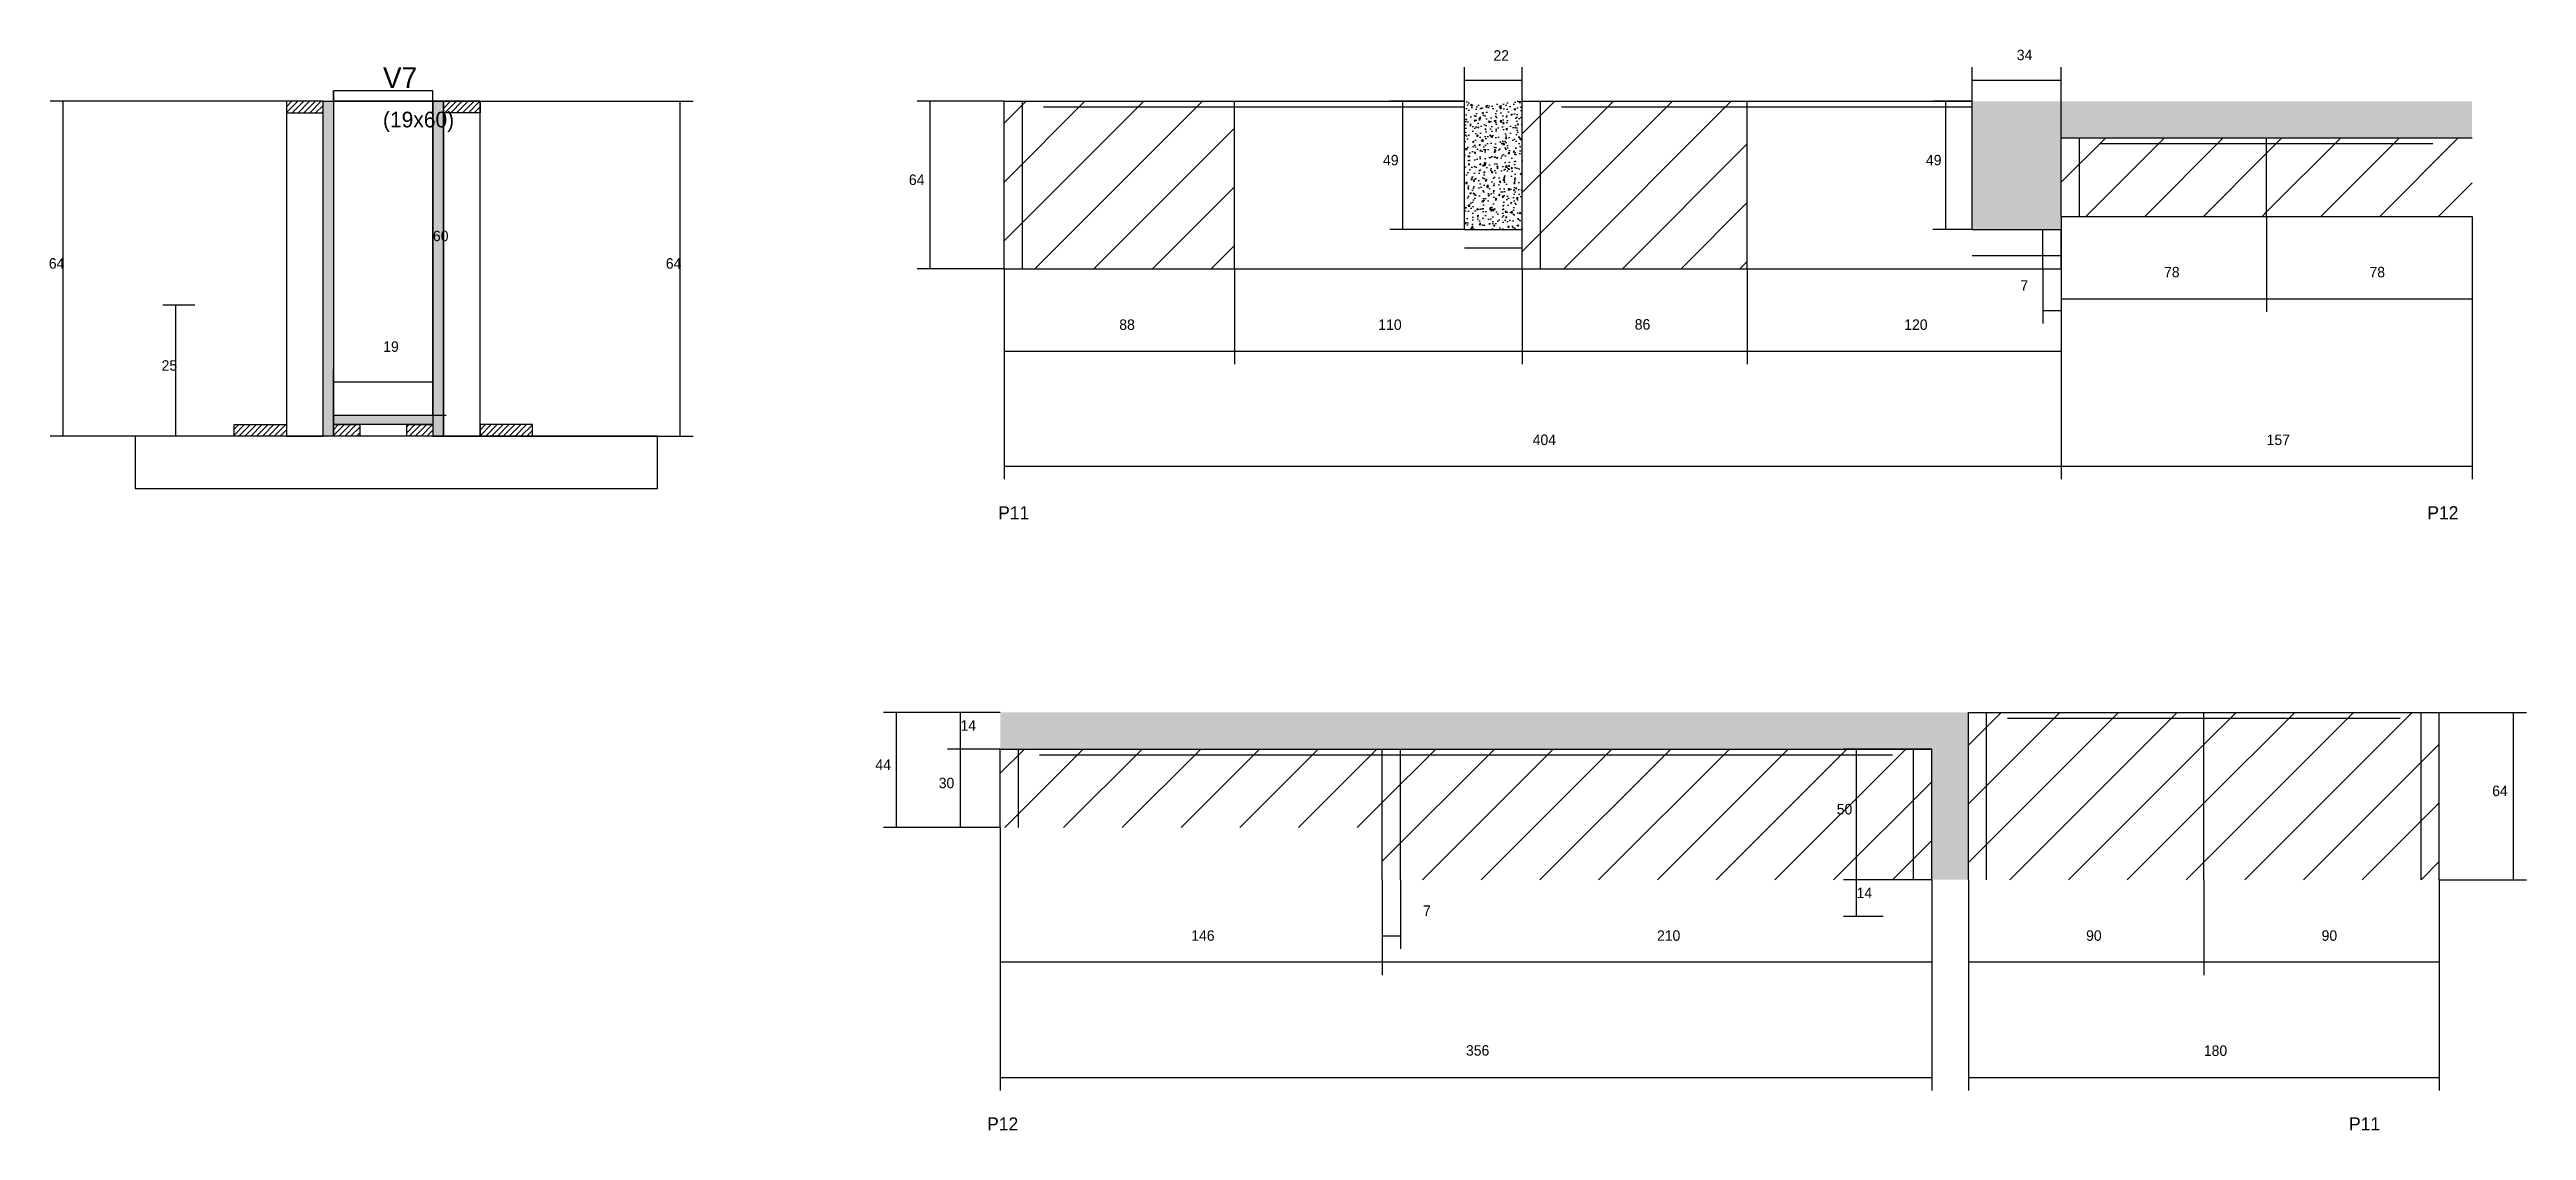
# Model space of a CAD drawing. Header units: metres. Extents: x -10276 to -7678, y 11990 to 13257.
# Drawn here: x -8625 to -7678, y 12840 to 13253 of the extents above; entities that cross this region are included whole.
import ezdxf

# ---------------------------------------------------------------- set-up
doc = ezdxf.new("R2010")
doc.units = ezdxf.units.M
for name, color, linetype in [('CONCRETO', 251, 'Continuous'), ('COTA', 241, 'Continuous'), ('Hachura', 253, 'Continuous'), ('Madeira', 126, 'Continuous'), ('NOMENCLATURA', 7, 'Continuous'), ('Painéis', 200, 'Continuous'), ('SARR_2.2x7', 40, 'Continuous'), ('Texto Seção', 7, 'Continuous')]:
    doc.layers.add(name, color=color, linetype=linetype)

msp = doc.modelspace()

# ---------------------------------------------------------------- texts
at = {"layer": 'COTA'}
for s, p in [('22', (-8073.2, 13249)), ('34', (-7873.2, 13249.2)), ('64', (-8296.6, 13201.5)), ('49', (-8115.4, 13209)), ('49', (-7907.9, 13209)), ('60', (-8478.5, 13180)), ('64', (-8625.3, 13169.5)), ('64', (-8389.5, 13169.5)), ('78', (-7816.9, 13166.2)), ('78', (-7738.4, 13166.2)), ('7', (-7871.8, 13161.1)), ('88', (-8216.2, 13146.1)), ('110', (-8117.2, 13146.1)), ('86', (-8019.2, 13146.2)), ('120', (-7916.2, 13146.1)), ('19', (-8497.5, 13137.7)), ('25', (-8582.2, 13130.5)), ('404', (-8058.2, 13102.1)), ('157', (-7777.7, 13102.1)), ('14', (-8276.9, 12992.9)), ('44', (-8309.4, 12977.9)), ('30', (-8285.2, 12970.9)), ('64', (-7691.5, 12967.9)), ('50', (-7942, 12960.9)), ('14', (-7934.4, 12928.9)), ('7', (-8100.1, 12922.1)), ('146', (-8188.7, 12912.6)), ('210', (-8010.7, 12912.6)), ('90', (-7846.7, 12912.6)), ('90', (-7756.7, 12912.6)), ('356', (-8083.7, 12868.7)), ('180', (-7801.7, 12868.6))]:
    msp.add_text(s, height=4, dxfattribs=at).set_placement(p)
at = {"layer": 'NOMENCLATURA'}
for s, p in [('P11', (-8262.5, 13073.7)), ('P12', (-7716.3, 13073.7)), ('P12', (-8266.7, 12840.1)), ('P11', (-7746.2, 12840.1))]:
    msp.add_text(s, height=5, dxfattribs=at).set_placement(p)
at = {"layer": 'Texto Seção'}
for s, height, p in [('V7', 8, (-8497.6, 13238.5)), ('(19x60)', 6, (-8497.6, 13223.5))]:
    msp.add_text(s, height=height, dxfattribs=at).set_placement(p)

# ---------------------------------------------------------------- hatches: boundary and pattern name
at = {"layer": 'COTA'}
h = msp.add_hatch(dxfattribs=at)
h.set_pattern_fill('AR-CONC', scale=0.03)
h.paths.add_polyline_path([(-8084.2, 13184.5), (-8062.2, 13184.5), (-8062.2, 13233.5), (-8084.2, 13233.5)])
h = msp.add_hatch(dxfattribs=at)
h.set_pattern_fill('AR-CONC', scale=0.03)
h.paths.add_polyline_path([(-7856.2, 13219.5), (-7699.2, 13219.5), (-7699.2, 13233.5), (-7890.2, 13233.5), (-7890.2, 13184.5), (-7856.2, 13184.5), (-7856.2, 13189.5)])
h = msp.add_hatch(dxfattribs=at)
h.set_pattern_fill('AR-CONC', scale=0.03)
h.paths.add_polyline_path([(-8261.7, 12999.9), (-8261.7, 12985.9), (-7905.7, 12985.9), (-7905.7, 12935.9), (-7891.7, 12935.9), (-7891.7, 12999.9)])
at = {"layer": 'Hachura'}
h = msp.add_hatch(dxfattribs=at)
h.set_pattern_fill('ANSI31', scale=0.5)
h.paths.add_polyline_path([(-8534.5, 13233.5), (-8534.5, 13229.1), (-8534.5, 13229.1), (-8520.5, 13229.1), (-8520.5, 13229.1), (-8520.5, 13233.5), (-8520.5, 13233.5), (-8534.5, 13233.5)])
h = msp.add_hatch(color=8, dxfattribs=at)
h.dxf.hatch_style = 1
h.paths.add_polyline_path([(-8520.5, 13233.5), (-8516.5, 13233.5), (-8516.5, 13233.5), (-8516.5, 13105.5), (-8516.5, 13105.5), (-8520.5, 13105.5), (-8520.5, 13105.5), (-8520.5, 13233.5)])
h = msp.add_hatch(color=8, dxfattribs=at)
h.dxf.hatch_style = 1
h.paths.add_polyline_path([(-8474.5, 13233.5), (-8478.5, 13233.5), (-8478.5, 13233.5), (-8478.5, 13105.5), (-8478.5, 13105.5), (-8474.5, 13105.5), (-8474.5, 13105.5), (-8474.5, 13233.5)])
h = msp.add_hatch(dxfattribs=at)
h.set_pattern_fill('ANSI31', scale=0.5)
h.paths.add_polyline_path([(-8460.5, 13233.5), (-8460.5, 13229.1), (-8460.5, 13229.1), (-8474.5, 13229.1), (-8474.5, 13229.1), (-8474.5, 13233.5), (-8474.5, 13233.5), (-8460.5, 13233.5)])
h = msp.add_hatch(dxfattribs=at)
h.set_pattern_fill('ANSI31', scale=5)
h.paths.add_polyline_path([(-8260.2, 13169.5), (-8172.2, 13169.5), (-8172.2, 13233.5), (-8260.2, 13233.5)])
h = msp.add_hatch(dxfattribs=at)
h.set_pattern_fill('ANSI31', scale=5)
h.paths.add_polyline_path([(-7976.2, 13233.5), (-8062.2, 13233.5), (-8062.2, 13169.5), (-7976.2, 13169.5)])
h = msp.add_hatch(dxfattribs=at)
h.set_pattern_fill('ANSI31', scale=5)
h.paths.add_polyline_path([(-7856.2, 13189.5), (-7777.7, 13189.5), (-7777.7, 13219.5), (-7856.2, 13219.5)])
h = msp.add_hatch(dxfattribs=at)
h.set_pattern_fill('ANSI31', scale=5)
h.paths.add_polyline_path([(-7777.7, 13219.5), (-7777.7, 13189.5), (-7699.2, 13189.5), (-7699.2, 13219.5)])
h = msp.add_hatch(color=8, dxfattribs=at)
h.dxf.hatch_style = 1
h.paths.add_polyline_path([(-8516.5, 13109.9), (-8516.5, 13113.5), (-8516.5, 13113.5), (-8478.5, 13113.5), (-8478.5, 13113.5), (-8478.5, 13109.9), (-8478.5, 13109.9), (-8516.5, 13109.9)])
h = msp.add_hatch(dxfattribs=at)
h.set_pattern_fill('ANSI31', scale=0.5)
h.paths.add_polyline_path([(-8554.5, 13105.5), (-8554.5, 13109.9), (-8554.5, 13109.9), (-8534.5, 13109.9), (-8534.5, 13109.9), (-8534.5, 13105.5), (-8534.5, 13105.5), (-8554.5, 13105.5)])
h = msp.add_hatch(dxfattribs=at)
h.set_pattern_fill('ANSI31', scale=0.5)
h.paths.add_polyline_path([(-8516.5, 13105.5), (-8516.5, 13109.9), (-8516.5, 13109.9), (-8506.5, 13109.9), (-8506.5, 13109.9), (-8506.5, 13105.5), (-8506.5, 13105.5), (-8516.5, 13105.5)])
h = msp.add_hatch(dxfattribs=at)
h.set_pattern_fill('ANSI31', scale=0.5)
h.paths.add_polyline_path([(-8488.5, 13105.5), (-8488.5, 13109.9), (-8488.5, 13109.9), (-8478.5, 13109.9), (-8478.5, 13109.9), (-8478.5, 13105.5), (-8478.5, 13105.5), (-8488.5, 13105.5)])
h = msp.add_hatch(dxfattribs=at)
h.set_pattern_fill('ANSI31', scale=0.5)
h.paths.add_polyline_path([(-8440.5, 13105.5), (-8440.5, 13109.9), (-8440.5, 13109.9), (-8460.5, 13109.9), (-8460.5, 13109.9), (-8460.5, 13105.5), (-8460.5, 13105.5), (-8440.5, 13105.5)])
h = msp.add_hatch(dxfattribs=at)
h.set_pattern_fill('ANSI31', scale=5)
h.paths.add_polyline_path([(-7891.7, 12999.9), (-7891.7, 12935.9), (-7801.7, 12935.9), (-7801.7, 12999.9)])
h = msp.add_hatch(dxfattribs=at)
h.set_pattern_fill('ANSI31', scale=5)
h.paths.add_polyline_path([(-7711.7, 12999.9), (-7801.7, 12999.9), (-7801.7, 12935.9), (-7711.7, 12935.9)])
h = msp.add_hatch(dxfattribs=at)
h.set_pattern_fill('ANSI31', scale=5)
h.paths.add_polyline_path([(-8261.7, 12985.9), (-8261.7, 12955.9), (-8115.7, 12955.9), (-8115.7, 12985.9)])
h = msp.add_hatch(dxfattribs=at)
h.set_pattern_fill('ANSI31', scale=5)
h.paths.add_polyline_path([(-8115.7, 12985.9), (-8115.7, 12935.9), (-7905.7, 12935.9), (-7905.7, 12985.9)])

# ---------------------------------------------------------------- linework, layer by layer
at = {"layer": 'CONCRETO'}
for points in [[(-8478.5, 13213.5), (-8478.5, 13233.5), (-8516.5, 13233.5), (-8516.5, 13237.5), (-8516.5, 13237.5), (-8516.5, 13113.5), (-8478.5, 13113.5), (-8478.5, 13213.5)], [(-8516.5, 13113.5), (-8478.5, 13113.5), (-8478.5, 13237.5), (-8516.5, 13237.5)]]:
    msp.add_lwpolyline(points, close=True, dxfattribs=at)
at = {"layer": 'COTA'}
for p, q in [((-8084.2, 13233.5), (-8084.2, 13246.5)), ((-8062.2, 13233.5), (-8062.2, 13246.5)), ((-7890.2, 13233.5), (-7890.2, 13246.5)), ((-7856.2, 13219.5), (-7856.2, 13246.5)), ((-8084.2, 13241.5), (-8062.2, 13241.5)), ((-7890.2, 13241.5), (-7856.2, 13241.5)), ((-8534.5, 13233.5), (-8624.8, 13233.5)), ((-8619.8, 13105.5), (-8619.8, 13233.5)), ((-8516.5, 13233.5), (-8473.5, 13233.5)), ((-8478.5, 13113.5), (-8478.5, 13233.5)), ((-8460.5, 13233.5), (-8379, 13233.5)), ((-8384, 13105.5), (-8384, 13233.5)), ((-8260.2, 13233.5), (-8293.5, 13233.5)), ((-8288.5, 13169.5), (-8288.5, 13233.5)), ((-8084.2, 13233.5), (-8112.8, 13233.5)), ((-8107.8, 13184.5), (-8107.8, 13233.5)), ((-7890.2, 13233.5), (-7905.3, 13233.5)), ((-7900.3, 13184.5), (-7900.3, 13233.5)), ((-7856.2, 13189.5), (-7856.2, 13153)), ((-7777.7, 13189.5), (-7777.7, 13153)), ((-7777.7, 13189.5), (-7777.7, 13153)), ((-7699.2, 13189.5), (-7699.2, 13153)), ((-8084.2, 13184.5), (-8112.8, 13184.5)), ((-7890.2, 13184.5), (-7905.3, 13184.5)), ((-8260.2, 13169.5), (-8293.5, 13169.5)), ((-8260.2, 13169.5), (-8260.2, 13133)), ((-8260.2, 13169.5), (-8260.2, 13089)), ((-8172.2, 13169.5), (-8172.2, 13133)), ((-8172.2, 13169.5), (-8172.2, 13133)), ((-8062.2, 13169.5), (-8062.2, 13133)), ((-8062.2, 13169.5), (-8062.2, 13133)), ((-7976.2, 13169.5), (-7976.2, 13133)), ((-7976.2, 13169.5), (-7976.2, 13133)), ((-7863.2, 13169.5), (-7863.2, 13148.5)), ((-7856.2, 13170.8), (-7856.2, 13133)), ((-7856.2, 13169.5), (-7856.2, 13089)), ((-7856.2, 13169.5), (-7856.2, 13089)), ((-7856.2, 13169.5), (-7856.2, 13148.5)), ((-7699.2, 13169.5), (-7699.2, 13089)), ((-8569.5, 13155.5), (-8581.7, 13155.5)), ((-8576.7, 13105.5), (-8576.7, 13155.5)), ((-7863.2, 13153.5), (-7856.2, 13153.5)), ((-7856.2, 13158), (-7777.7, 13158)), ((-7777.7, 13158), (-7699.2, 13158)), ((-8516.5, 13113.5), (-8516.5, 13131.2)), ((-8478.5, 13113.5), (-8478.5, 13131.2)), ((-8260.2, 13138), (-8172.2, 13138)), ((-8172.2, 13138), (-8062.2, 13138)), ((-8062.2, 13138), (-7976.2, 13138)), ((-7976.2, 13138), (-7856.2, 13138)), ((-8516.5, 13126.2), (-8478.5, 13126.2)), ((-8516.5, 13113.5), (-8473.5, 13113.5)), ((-8554.5, 13105.5), (-8624.8, 13105.5)), ((-8569.5, 13105.5), (-8581.7, 13105.5)), ((-8440.5, 13105.5), (-8379, 13105.5)), ((-8260.2, 13094), (-7856.2, 13094)), ((-7856.2, 13094), (-7699.2, 13094)), ((-8261.7, 12999.9), (-8306.3, 12999.9)), ((-8301.3, 12955.9), (-8301.3, 12999.9)), ((-8261.7, 12999.9), (-8281.9, 12999.9)), ((-8276.9, 12985.9), (-8276.9, 12999.9)), ((-7711.7, 12999.9), (-7678.4, 12999.9)), ((-7683.4, 12935.9), (-7683.4, 12999.9)), ((-8261.7, 12985.9), (-8281.9, 12985.9)), ((-8261.7, 12985.9), (-8281.9, 12985.9)), ((-8276.9, 12955.9), (-8276.9, 12985.9)), ((-7905.7, 12985.9), (-7939.4, 12985.9)), ((-7934.4, 12935.9), (-7934.4, 12985.9)), ((-8261.7, 12955.9), (-8306.3, 12955.9)), ((-8261.7, 12955.9), (-8281.9, 12955.9)), ((-8261.7, 12955.9), (-8261.7, 12899.5)), ((-8261.7, 12955.9), (-8261.7, 12855.4)), ((-8115.7, 12935.9), (-8115.7, 12909.5)), ((-8108.7, 12935.9), (-8108.7, 12909.5)), ((-7924.2, 12935.9), (-7939.4, 12935.9)), ((-7905.7, 12935.9), (-7939.4, 12935.9)), ((-7934.4, 12921.9), (-7934.4, 12935.9)), ((-7905.7, 12935.9), (-7905.7, 12899.5)), ((-7905.7, 12935.9), (-7905.7, 12855.4)), ((-7891.7, 12935.9), (-7891.7, 12899.5)), ((-7891.7, 12935.9), (-7891.7, 12855.4)), ((-7801.7, 12935.9), (-7801.7, 12899.5)), ((-7801.7, 12935.9), (-7801.7, 12899.5)), ((-7711.7, 12935.9), (-7711.7, 12899.5)), ((-7711.7, 12935.9), (-7711.7, 12855.4)), ((-7711.7, 12935.9), (-7678.4, 12935.9)), ((-8115.7, 12921.9), (-8115.7, 12899.5)), ((-8115.7, 12921.9), (-8115.7, 12899.5)), ((-7924.2, 12921.9), (-7939.4, 12921.9)), ((-8115.7, 12914.5), (-8108.7, 12914.5)), ((-8261.7, 12904.5), (-8115.7, 12904.5)), ((-8115.7, 12904.5), (-7905.7, 12904.5)), ((-7891.7, 12904.5), (-7801.7, 12904.5)), ((-7801.7, 12904.5), (-7711.7, 12904.5)), ((-8261.7, 12860.4), (-7905.7, 12860.4)), ((-7891.7, 12860.4), (-7711.7, 12860.4))]:
    msp.add_line(p, q, dxfattribs=at)
at = {"layer": 'Madeira'}
for points in [[(-8534.5, 13233.5), (-8534.5, 13229.1), (-8520.5, 13229.1), (-8520.5, 13233.5)], [(-8534.5, 13105.5), (-8520.5, 13105.5), (-8520.5, 13233.5), (-8534.5, 13233.5)], [(-8460.5, 13233.5), (-8460.5, 13229.1), (-8474.5, 13229.1), (-8474.5, 13233.5)], [(-8460.5, 13233.5), (-8474.5, 13233.5), (-8474.5, 13105.5), (-8460.5, 13105.5)], [(-8592.3, 13085.5), (-8392.7, 13085.5), (-8392.7, 13105.5), (-8592.3, 13105.5)], [(-8554.5, 13105.5), (-8554.5, 13109.9), (-8534.5, 13109.9), (-8534.5, 13105.5)], [(-8516.5, 13105.5), (-8516.5, 13109.9), (-8506.5, 13109.9), (-8506.5, 13105.5)], [(-8488.5, 13105.5), (-8488.5, 13109.9), (-8478.5, 13109.9), (-8478.5, 13105.5)], [(-8440.5, 13105.5), (-8440.5, 13109.9), (-8460.5, 13109.9), (-8460.5, 13105.5)]]:
    msp.add_lwpolyline(points, close=True, dxfattribs=at)
at = {"layer": 'Painéis'}
for p, q in [((-8260.2, 13233.5), (-8084.2, 13233.5)), ((-8260.2, 13169.5), (-8260.2, 13233.5)), ((-8172.2, 13169.5), (-8172.2, 13233.5)), ((-8084.2, 13184.5), (-8084.2, 13233.5)), ((-8062.2, 13233.5), (-7890.2, 13233.5)), ((-8062.2, 13169.5), (-8062.2, 13233.5)), ((-7976.2, 13169.5), (-7976.2, 13233.5)), ((-7890.2, 13184.5), (-7890.2, 13233.5)), ((-7856.2, 13219.5), (-7699.2, 13219.5)), ((-7856.2, 13189.5), (-7856.2, 13219.5)), ((-7777.7, 13189.5), (-7777.7, 13219.5)), ((-7856.2, 13189.5), (-7699.2, 13189.5)), ((-8084.2, 13184.5), (-8062.2, 13184.5)), ((-7890.2, 13184.5), (-7856.2, 13184.5)), ((-7856.2, 13169.5), (-7856.2, 13184.5)), ((-8260.2, 13169.5), (-8062.2, 13169.5)), ((-8062.2, 13169.5), (-7856.2, 13169.5)), ((-8516.5, 13113.5), (-8478.5, 13113.5)), ((-7891.7, 12999.9), (-7711.7, 12999.9)), ((-7891.7, 12935.9), (-7891.7, 12999.9)), ((-7801.7, 12935.9), (-7801.7, 12999.9)), ((-7711.7, 12935.9), (-7711.7, 12999.9)), ((-8261.7, 12985.9), (-7905.7, 12985.9)), ((-8261.7, 12955.9), (-8261.7, 12985.9)), ((-8115.7, 12935.9), (-8115.7, 12985.9)), ((-7905.7, 12935.9), (-7905.7, 12985.9))]:
    msp.add_line(p, q, dxfattribs=at)
for points in [[(-8520.5, 13233.5), (-8516.5, 13233.5), (-8516.5, 13105.5), (-8520.5, 13105.5)], [(-8474.5, 13233.5), (-8478.5, 13233.5), (-8478.5, 13105.5), (-8474.5, 13105.5)], [(-8516.5, 13109.9), (-8516.5, 13113.5), (-8478.5, 13113.5), (-8478.5, 13109.9)]]:
    msp.add_lwpolyline(points, close=True, dxfattribs=at)
at = {"layer": 'SARR_2.2x7'}
for p, q in [((-8253.2, 13169.5), (-8253.2, 13233.5)), ((-8245.2, 13231.3), (-8172.2, 13231.3)), ((-8172.2, 13231.3), (-8084.2, 13231.3)), ((-8055.2, 13169.5), (-8055.2, 13233.5)), ((-8047.2, 13231.3), (-7976.2, 13231.3)), ((-7976.2, 13231.3), (-7890.2, 13231.3)), ((-7849.2, 13189.5), (-7849.2, 13219.5)), ((-7841.2, 13217.3), (-7777.7, 13217.3)), ((-7777.7, 13217.3), (-7714.2, 13217.3)), ((-8084.2, 13177.5), (-8062.2, 13177.5)), ((-7863.2, 13169.5), (-7863.2, 13184.5)), ((-7890.2, 13174.5), (-7856.2, 13174.5)), ((-7884.7, 12935.9), (-7884.7, 12999.9)), ((-7876.7, 12997.7), (-7801.7, 12997.7)), ((-7801.7, 12997.7), (-7726.7, 12997.7)), ((-7718.7, 12935.9), (-7718.7, 12999.9)), ((-8254.7, 12955.9), (-8254.7, 12985.9)), ((-8246.7, 12983.7), (-8115.7, 12983.7)), ((-8115.7, 12983.7), (-7920.7, 12983.7)), ((-8108.7, 12935.9), (-8108.7, 12985.9)), ((-7912.7, 12935.9), (-7912.7, 12985.9))]:
    msp.add_line(p, q, dxfattribs=at)

msp.set_redraw_order([(e.dxf.handle, doc.entitydb.next_handle()) for e in msp.query("TEXT MTEXT ATTDEF DIMENSION ARC_DIMENSION")])  # texts and dimensions are drawn at this point

doc.saveas('drawing.dxf')
